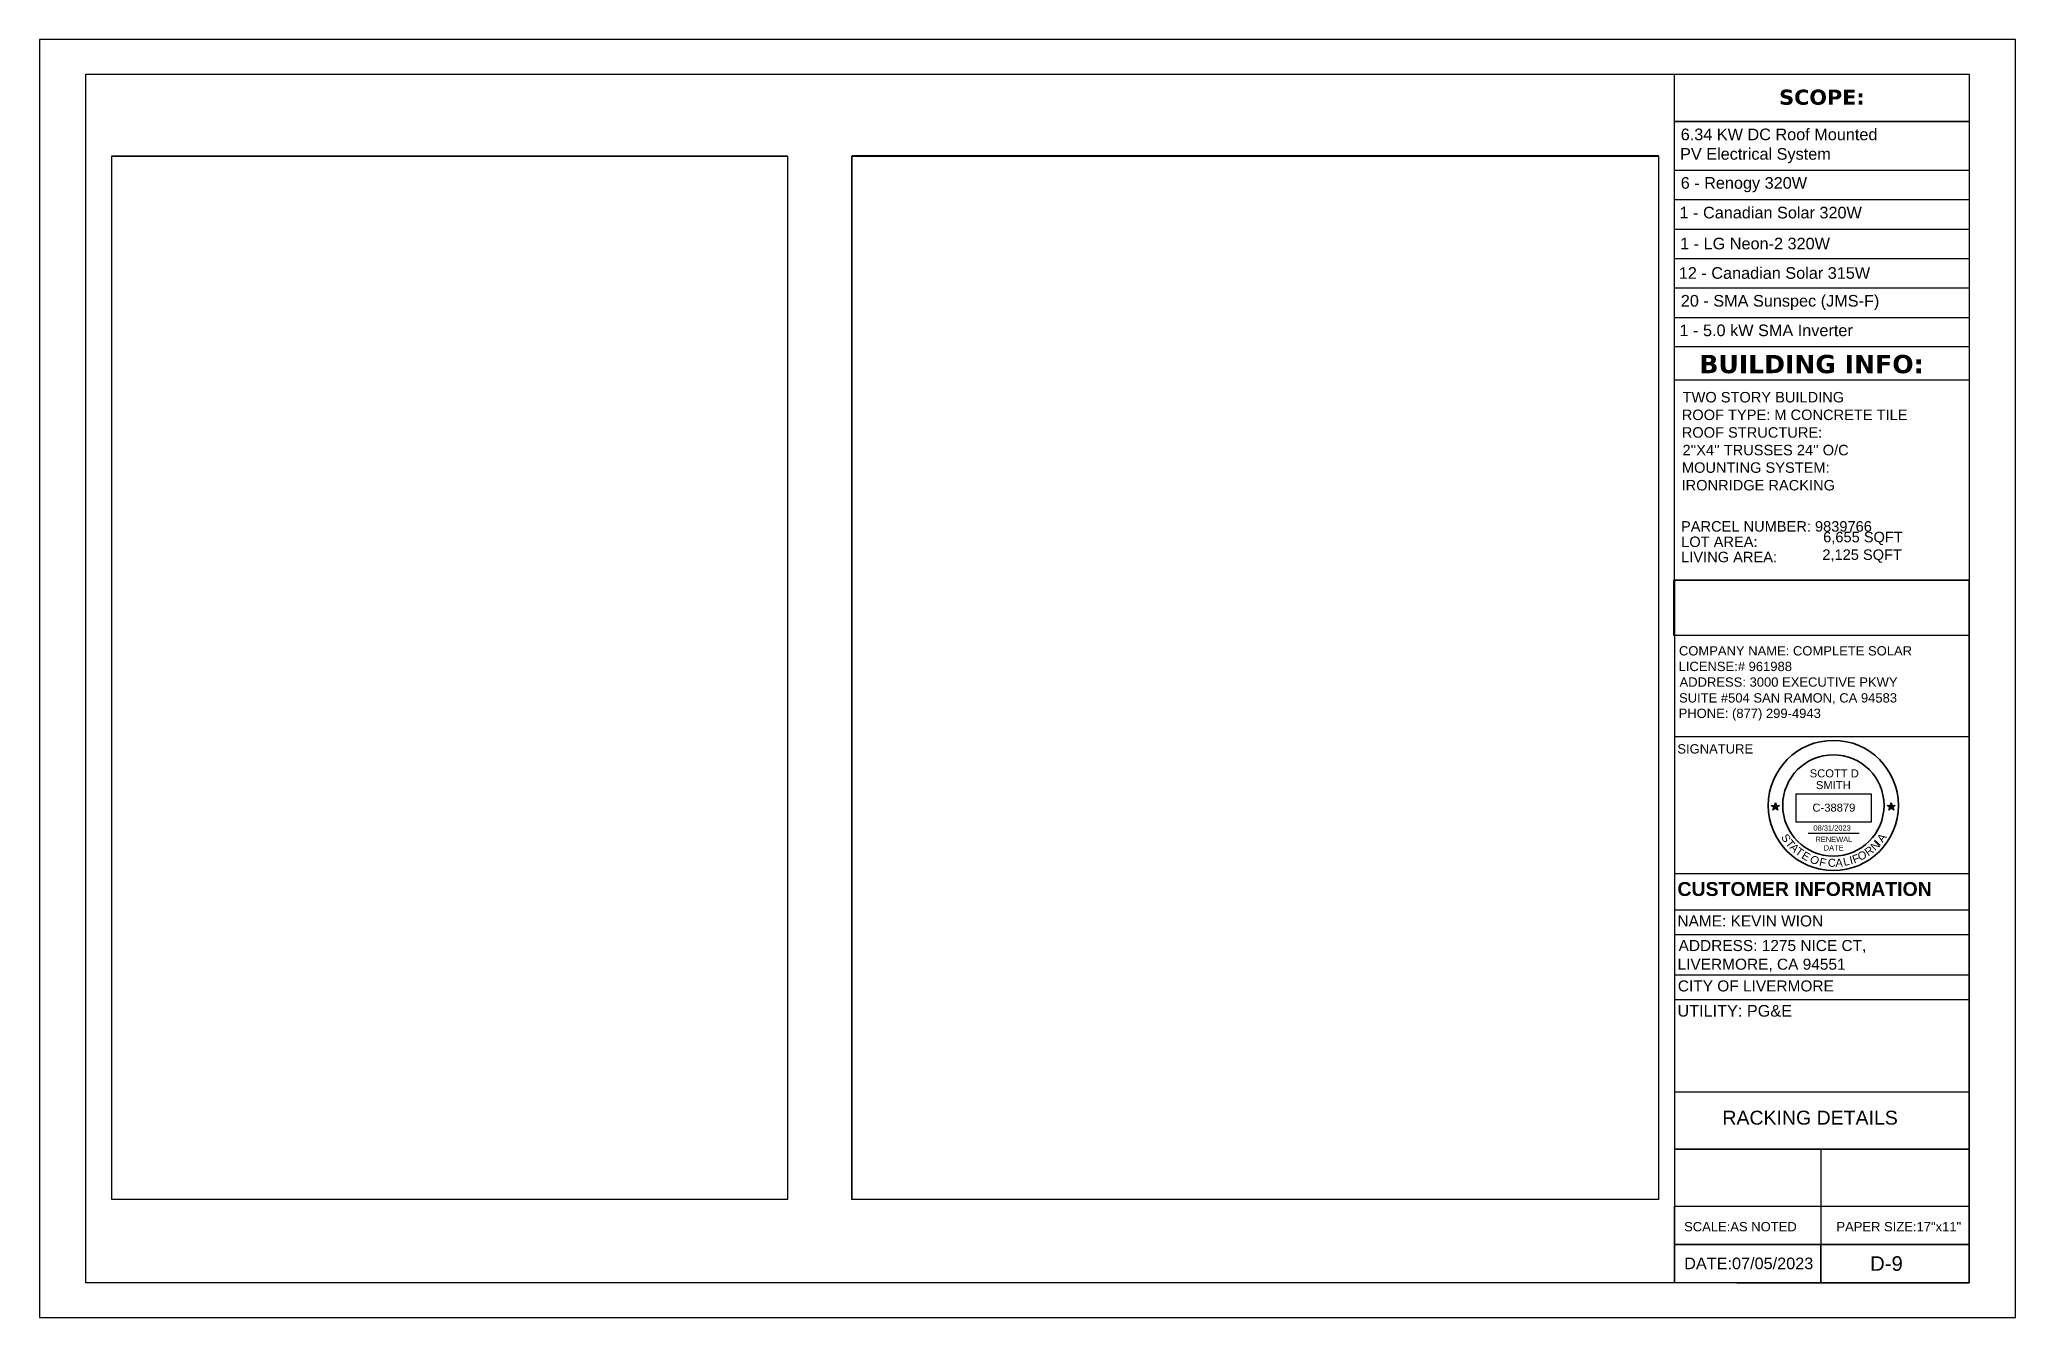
# Model space of a CAD drawing. Header units: millimetres. Extents: x -419 to 20046, y -14642 to 2638.
# Drawn here: x 5770 to 7470, y -13426 to -12326 of the extents above; entities that cross this region are included whole.
import ezdxf

# ---------------------------------------------------------------- set-up
doc = ezdxf.new("R2010")
doc.units = ezdxf.units.MM
for name, color, linetype in [('PDF16_0', 7, 'Continuous'), ('PDF16_PDF_Geometry', 7, 'Continuous'), ('PDF16_Text', 7, 'Continuous'), ('PDF5_Text', 7, 'Continuous'), ('PDF_Text', 7, 'Continuous')]:
    doc.layers.add(name, color=color, linetype=linetype)
doc.styles.add('PDF Arial', font='arial.ttf')
doc.styles.add('PDF Arial Bold', font='arialbd.ttf')
doc.styles.add('PDF Verdana Bold', font='verdanab.ttf')
doc.styles.get("Standard").update_dxf_attribs({"font": 'arial.ttf'})
picture_1 = doc.add_image_def('image60.png', size_in_pixel=(45, 240))
picture_2 = doc.add_image_def('image61.png', size_in_pixel=(2553, 1652))
picture_3 = doc.add_image_def('image62.png', size_in_pixel=(1652, 1276))
picture_4 = doc.add_image_def('image15.png', size_in_pixel=(858, 321))

msp = doc.modelspace()

# ---------------------------------------------------------------- texts
at = {"attachment_point": 1}
for s, width, heights, insert, char_height, line_spacing_factor in [('SCOTT D\\P  SMITH', 46.3475, [0], (7292.955, -12954), 6.8956, 0.88), ('RENEWAL\\P    DATE', 31.39541, [17.047], (7297.871, -13011.901), 4.597, 0.96)]:
    msp.add_mtext_dynamic_manual_height_columns(s, width=width, gutter_width=4.597, heights=heights, dxfattribs=dict(at, insert=insert, char_height=char_height, line_spacing_factor=line_spacing_factor))
for s, width, insert, char_height in [('C-38879', 41.58956, (7295.295, -12983.493), 6.8956), ('08/31/2023', 38.13279, (7296.152, -13002.165), 4.597)]:
    msp.add_mtext_dynamic_manual_height_columns(s, width=width, gutter_width=4.597, heights=[0], dxfattribs=dict(at, insert=insert, char_height=char_height))
at = {"layer": 'PDF16_Text', "attachment_point": 7}
for s, insert, char_height, style in [('SCOPE:', (7266.721, -12382.242), 12.9996, 'PDF Verdana Bold'), ('6.34 KW DC Roof Mounted', (7181.987, -12412.664), 9.99966, 'PDF Arial'), ('PV Electrical System', (7181.442, -12432.319), 9.99966, 'PDF Arial'), ('6 - Renogy 320W', (7181.987, -12457.294), 9.99966, 'PDF Arial'), ('1 - Canadian Solar 320W', (7180.988, -12479.961), 9.99966, 'PDF Arial'), ('20 - SMA Sunspec (JMS-F)', (7182.078, -12558.739), 9.99966, 'PDF Arial'), ('1 - 5.0 kW SMA Inverter', (7180.988, -12581.308), 9.99966, 'PDF Arial'), ('BUILDING INFO:', (7197.971, -12613.343), 15.74948, 'PDF Verdana Bold'), ('TWO STORY BUILDING', (7183.622, -12638.326), 8.99967, 'PDF Arial'), ('ROOF TYPE: M CONCRETE TILE', (7182.895, -12653.492), 8.99967, 'PDF Arial'), ('ROOF STRUCTURE:', (7182.895, -12668.659), 8.99967, 'PDF Arial'), ("2''X4'' TRUSSES 24'' O/C", (7183.531, -12683.826), 8.99967, 'PDF Arial'), ('MOUNTING SYSTEM:', (7182.986, -12698.902), 8.99967, 'PDF Arial'), ('IRONRIDGE RACKING', (7182.714, -12714.069), 8.99967, 'PDF Arial'), ('2,125 SQFT', (7303.82, -12776.181), 8.9997, 'PDF Arial'), ('6,655 SQFT', (7304.535, -12761.014), 8.9997, 'PDF Arial'), ('COMPANY NAME: COMPLETE SOLAR', (7180.443, -12856.093), 7.99975, 'PDF Arial'), ('LICENSE:# 961988', (7180.171, -12869.534), 7.99975, 'PDF Arial'), ('ADDRESS: 3000 EXECUTIVE PKWY', (7180.988, -12882.98), 7.99975, 'PDF Arial'), ('SUITE #504 SAN RAMON, CA 94583', (7180.534, -12897.953), 7.99975, 'PDF Arial'), ('PHONE: (877) 299-4943', (7180.171, -12912.164), 7.99975, 'PDF Arial'), ('SIGNATURE', (7179.081, -12940.463), 7.9998, 'PDF Arial'), ('CUSTOMER INFORMATION', (7179.172, -13063.145), 11.99963, 'PDF Arial Bold'), ('NAME: KEVIN WION', (7179.172, -13089.341), 9.49966, 'PDF Arial'), ('ADDRESS: 1275 NICE CT,', (7180.171, -13112.129), 9.49966, 'PDF Arial'), ('LIVERMORE, CA 94551', (7179.263, -13128.203), 9.49966, 'PDF Arial'), ('CITY OF LIVERMORE', (7179.535, -13145.286), 9.49966, 'PDF Arial'), ('UTILITY: PG&E', (7179.172, -13166.971), 9.99966, 'PDF Arial'), ('RACKING DETAILS', (7217.861, -13259.942), 11.99963, 'PDF Arial'), ('DATE:07/05/2023', (7184.984, -13384.337), 9.99966, 'PDF Arial'), ('D-9', (7344.917, -13385.735), 12.4996, 'PDF Arial')]:
    msp.add_mtext(s, dxfattribs=dict(at, insert=insert, char_height=char_height, style=style))
at = {"layer": 'PDF5_Text', "attachment_point": 7, "style": 'PDF Arial'}
for s, insert, char_height in [('1 - LG Neon-2 320W', (7181.504, -12506.603), 9.99966), ('12 - Canadian Solar 315W', (7180.36, -12531.941), 9.99966), ('PARCEL NUMBER: 9839766', (7182.231, -12749.499), 8.99967), ('LOT AREA:', (7182.405, -12762.759), 8.9997), ('LIVING AREA:', (7182.385, -12775.857), 8.99967)]:
    msp.add_mtext(s, dxfattribs=dict(at, insert=insert, char_height=char_height))
at = {"layer": 'PDF_Text', "insert": (7184.913, -13351.713), "char_height": 7.99975, "attachment_point": 7, "style": 'PDF Arial'}
msp.add_mtext('SCALE:AS NOTED           PAPER SIZE:17"x11"', dxfattribs=at)

# ---------------------------------------------------------------- blocks, each defined once
blk = doc.blocks.new('star')
h = blk.add_hatch(color=256)
h.dxf.hatch_style = 1
h.paths.add_polyline_path([(116.5, 62.57), (116.86, 62.57), (116.68, 63.12)])
h.paths.add_polyline_path([(116.68, 62.02), (116.97, 62.23), (116.86, 62.57), (116.5, 62.57), (116.39, 62.23)])
h.paths.add_polyline_path([(116.5, 62.57), (115.92, 62.57), (116.39, 62.23)])
h.paths.add_polyline_path([(116.39, 62.23), (116.21, 61.67), (116.68, 62.02)])
h.paths.add_polyline_path([(116.68, 62.02), (117.15, 61.67), (116.97, 62.23)])
h.paths.add_polyline_path([(116.97, 62.23), (117.44, 62.57), (116.86, 62.57)])
for p, q in [((116.21, 61.67), (116.68, 63.12)), ((116.68, 63.12), (117.15, 61.67)), ((115.92, 62.57), (117.44, 62.57)), ((117.15, 61.67), (115.92, 62.57)), ((117.44, 62.57), (116.21, 61.67))]:
    blk.add_line(p, q)
blk = doc.blocks.new('a')
at = {"color": 1, "char_height": 15, "attachment_point": 1}
for s, insert, rotation in [('{\\C256;S}', (169, 149), 301.8504), ('{\\C256;T}', (176.1, 138.5), 308.5602), ('{\\C256;A}', (182.8, 131.2), 313.9392), ('{\\C256;T}', (190.6, 123.2), 324.7462), ('{\\C256;E}', (201.4, 115.5), 330.0103), ('{\\C256;O}', (299, 112.2), 12.6875), ('{\\C256;R}', (311.3, 116.8), 36.4598), ('{\\C256;N}', (322.6, 125.5), 43.0781), ('{\\C256;I}', (344.8, 127.8), 227.4846), ('{\\C256;A}', (335, 138.5), 54.6588), ('{\\C256;O}', (218.6, 109.1), 319.6464), ('{\\C256;A}', (258.4, 100.3), 1.6689), ('{\\C256;L}', (271.7, 101.5), 12.6875), ('{\\C256;I}', (283.7, 104.3), 13.6115), ('{\\C256;F}', (288.3, 105.4), 21.5682)]:
    blk.add_mtext_dynamic_manual_height_columns(s, width=30.733, gutter_width=125, heights=[0], dxfattribs=dict(at, insert=insert, rotation=rotation))
at = {"color": 1, "insert": (244.5, 100.5), "char_height": 15, "attachment_point": 1}
blk.add_mtext_dynamic_manual_height_columns('{\\C256;C}', width=30.733, gutter_width=125, heights=[0], dxfattribs=at)
blk = doc.blocks.new('1')
at = {"color": 1, "xscale": 0.1018808021228187, "yscale": 0.1018808021228187, "zscale": 0.1018808021228187}
blk.add_blockref('a', (510.97, 81.39), dxfattribs=at)
at = {"color": 1, "insert": (534.46, 91.84), "char_height": 1.528, "attachment_point": 1, "rotation": 347.3366}
blk.add_mtext_dynamic_manual_height_columns('{\\C256;F}', width=1.5282, gutter_width=12.74, heights=[0], dxfattribs=at)

# ---------------------------------------------------------------- linework, layer by layer
at = {"lineweight": 30}
msp.add_line((7291.686, -13008.811), (7335.469, -13008.811), dxfattribs=at)
at = {"lineweight": 35}
for radius in [56, 43.581]:
    msp.add_circle((7313.291, -12985.036), radius, dxfattribs=at)
at = {"layer": 'PDF16_0', "lineweight": 25}
for points in [[(5770.115, -12325.846), (5770.115, -13425.755), (7469.974, -13425.755), (7469.974, -12325.846)], [(7430.014, -12396.321), (7176.538, -12396.321)], [(7430.014, -12396.321), (7430.014, -12590.311), (7176.538, -12590.311), (7176.538, -12396.321)], [(6413.477, -13324.219), (5832.417, -13324.219), (5832.417, -12426.201), (6413.477, -12426.201)], [(7163.006, -13324.219), (6469.058, -13324.219), (6469.058, -12426.201), (7163.006, -12426.201)], [(7176.538, -12838.701), (7176.538, -12791.111), (7430.014, -12791.111), (7430.014, -12838.701)]]:
    msp.add_lwpolyline(points, close=True, dxfattribs=at)
for points in [[(7176.538, -12791.111), (7176.538, -12355.816)], [(7176.538, -12438.28), (7430.014, -12438.28)], [(7176.538, -12463.618), (7430.014, -12463.618)], [(7176.538, -12488.957), (7430.014, -12488.957)], [(7176.538, -12514.295), (7430.014, -12514.295)], [(7176.538, -12539.634), (7430.014, -12539.634)], [(7176.538, -12564.972), (7430.014, -12564.972)], [(7176.538, -12618.646), (7430.014, -12618.646)], [(7176.629, -12925.614), (7430.105, -12925.614)]]:
    msp.add_lwpolyline(points, dxfattribs=at)
at = {"layer": 'PDF16_PDF_Geometry', "lineweight": 25}
for points in [[(7430.014, -12355.816), (7430.014, -13395.784), (5810.075, -13395.784), (5810.075, -12355.816), (7430.014, -12355.816), (7430.014, -13395.784), (7176.538, -13395.784), (7176.538, -13362.999), (7430.014, -13362.999), (7176.538, -13362.999), (7176.538, -13330.031), (7430.014, -13330.031)], [(7430.014, -12873.666), (7430.014, -13330.031), (7430.014, -13362.999), (7430.014, -13395.784), (7430.014, -12791.111), (7176.538, -12791.111), (7176.538, -13395.784)], [(7176.538, -13043.679), (7430.014, -13043.679)], [(7176.538, -13075.012), (7430.014, -13075.012)], [(7176.538, -13096.082), (7430.014, -13096.082)], [(7176.538, -13130.956), (7430.105, -13130.956)], [(7176.538, -13152.117), (7430.105, -13152.117)], [(7176.538, -13231.674), (7430.105, -13231.674)], [(7180.08, -13280.807), (7430.014, -13280.807), (7176.538, -13280.807), (7430.014, -13280.807), (7302.413, -13280.807), (7302.413, -13330.031), (7430.014, -13330.031), (7430.014, -13280.807)], [(7302.413, -13330.031), (7302.413, -13362.999), (7302.413, -13395.784)]]:
    msp.add_lwpolyline(points, dxfattribs=at)
msp.add_lwpolyline([(7430.014, -13362.999), (7430.014, -13395.784), (7302.413, -13395.784), (7302.413, -13362.999)], close=True, dxfattribs=at)
at = {"layer": 'PDF16_PDF_Geometry', "color": 251, "lineweight": 25, "true_color": 0x525252}
msp.add_lwpolyline([(7230.121, -13395.784), (7430.014, -13395.784)], dxfattribs=at)

# ---------------------------------------------------------------- block references
at = {"xscale": 4.597039828451667, "yscale": 4.597039828451667, "zscale": 4.597039828451667, "rotation": 287.9700872862333}
for p in [(6825.376, -12564.289), (6925.077, -12564.311)]:
    msp.add_blockref('star', p, dxfattribs=at)
at = {"color": 1, "xscale": 4.51217474996896, "yscale": 4.51217474996896, "zscale": 4.51217474996896}
msp.add_blockref('1', (4890.554, -13444.408), dxfattribs=at)

msp.set_redraw_order([(e.dxf.handle, doc.entitydb.next_handle()) for e in msp.query("TEXT MTEXT ATTDEF DIMENSION ARC_DIMENSION")])  # texts and dimensions are drawn at this point

# ---------------------------------------------------------------- pictures from other files: only their frames are drawn
at = {"color": 7, "true_color": 0xffffff}
image = msp.add_image(picture_4, insert=(7281.167, -12999.336), size_in_units=(64.617, 24.175), dxfattribs=dict(at, brightness=7, contrast=73))
image.dxf.flags = 15
at = {"layer": 'PDF16_0', "color": 7, "lineweight": 0}
image = msp.add_image(picture_3, insert=(7163.006, -13324.219), size_in_units=(898.552, 693.697), rotation=90, dxfattribs=at)
image.dxf.flags = 15
image = msp.add_image(picture_2, insert=(6413.477, -13324.219), size_in_units=(898.11, 581.15), rotation=90, dxfattribs=at)
image.dxf.flags = 15
image = msp.add_image(picture_1, insert=(7430.014, -12838.701), size_in_units=(47.544, 254.293), rotation=90, dxfattribs=at)
image.dxf.flags = 15

doc.saveas('drawing.dxf')
